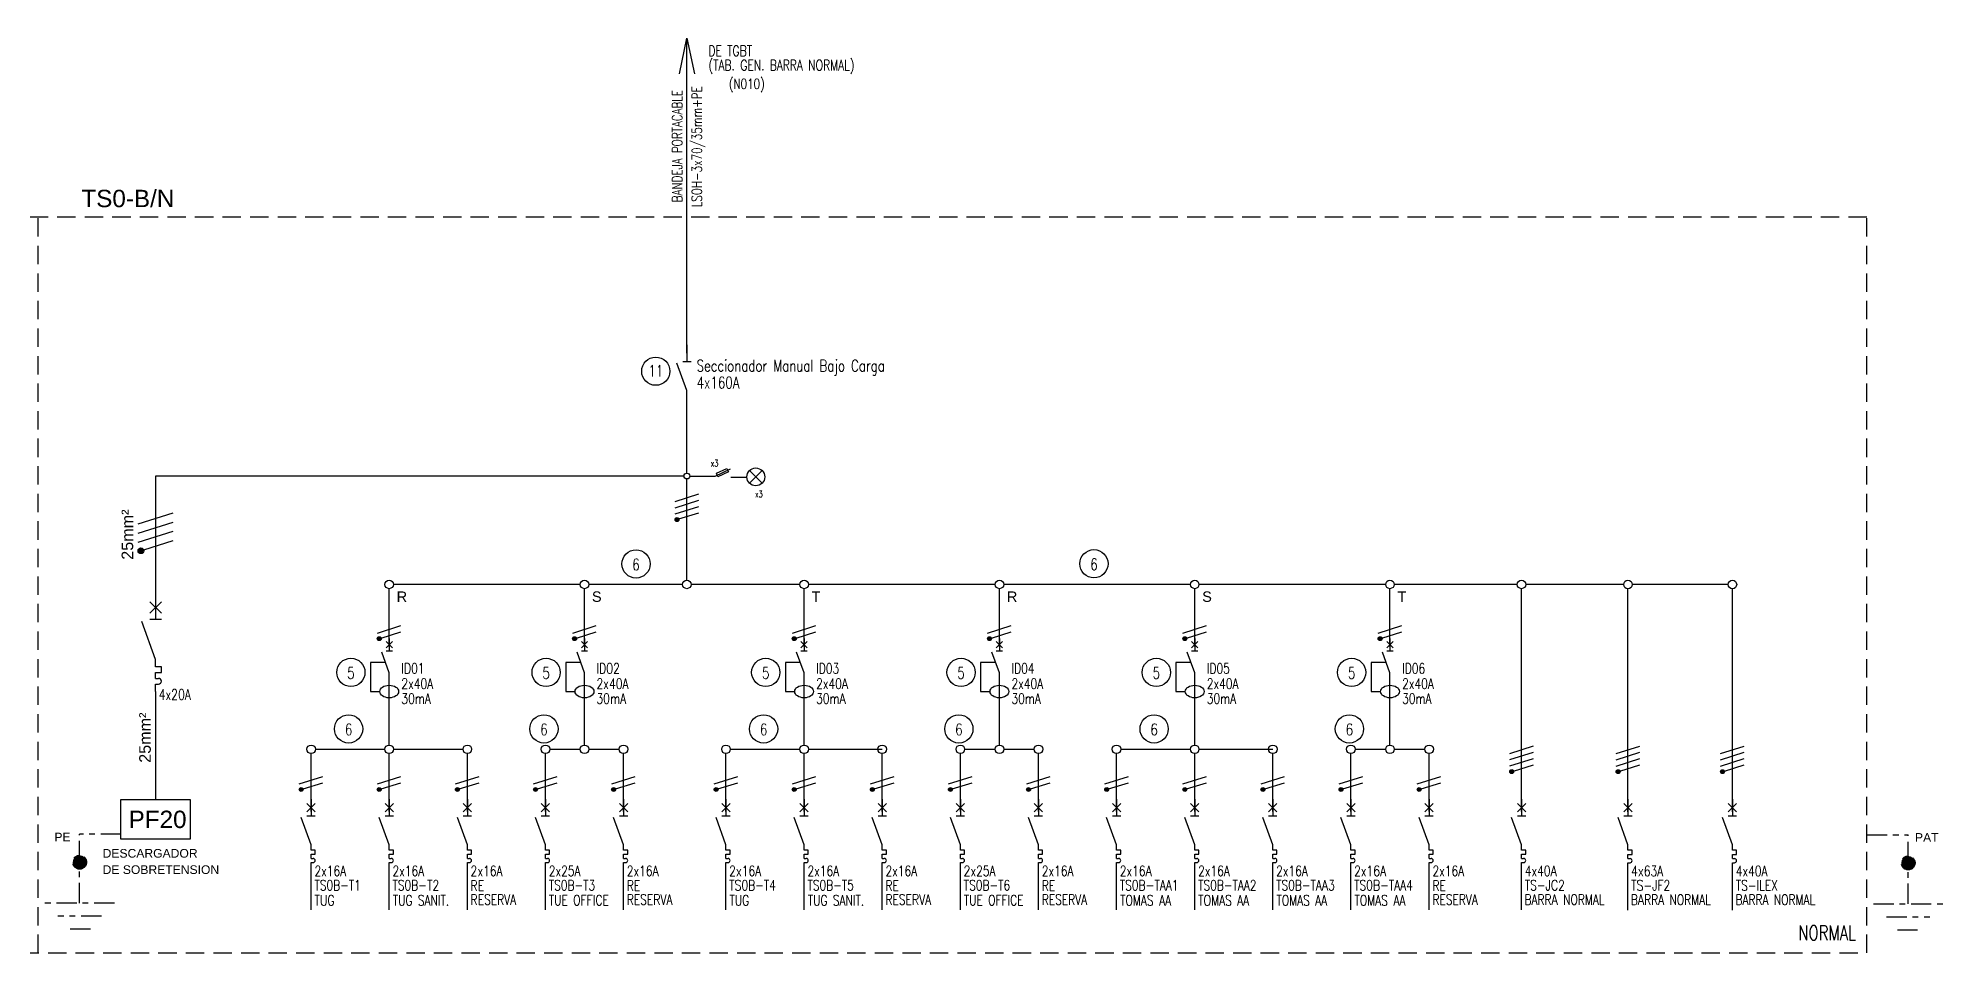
# Model space of a CAD drawing. Extents: x 3690.7 to 3768.7, y 1419.4 to 1435.2.
# Drawn here: x 3735.77 to 3768.69, y 1419.42 to 1435.23 of the extents above; entities that cross this region are included whole.
import ezdxf
from ezdxf.enums import TextEntityAlignment as Align

# ---------------------------------------------------------------- set-up
doc = ezdxf.new("R2010")
doc.units = 0
doc.linetypes.add('OCJ-ESQUEMAS UNIFILARES-CORREGIDOS IDO-REV.br$0$DASHED', pattern=[19.05, 12.7, -6.35])
doc.linetypes.add('OCJ-ESQUEMAS UNIFILARES-CORREGIDOS IDO-REV.br$0$EJE_5', pattern=[7.1, 5, -1, 0.1, -1])
for name, color, linetype in [('OCJ-ESQUEMAS UNIFILARES-CORREGIDOS IDO-REV.br$0$00-IE', 1, 'Continuous'), ('OCJ-ESQUEMAS UNIFILARES-CORREGIDOS IDO-REV.br$0$00-IE-CABLES', 10, 'Continuous'), ('OCJ-ESQUEMAS UNIFILARES-CORREGIDOS IDO-REV.br$0$01-ELE-APARATOS', 170, 'Continuous'), ('OCJ-ESQUEMAS UNIFILARES-CORREGIDOS IDO-REV.br$0$CABLES', 10, 'Continuous'), ('OCJ-ESQUEMAS UNIFILARES-CORREGIDOS IDO-REV.br$0$ELECTRIC', 4, 'Continuous'), ('OCJ-ESQUEMAS UNIFILARES-CORREGIDOS IDO-REV.br$0$PAT', 80, 'Continuous'), ('OCJ-ESQUEMAS UNIFILARES-CORREGIDOS IDO-REV.br$0$TEXTO', 7, 'Continuous'), ('OCJ-ESQUEMAS UNIFILARES-CORREGIDOS IDO-REV.br$0$Textos', 4, 'Continuous')]:
    doc.layers.add(name, color=color, linetype=linetype)
doc.styles.add('OCJ-ESQUEMAS UNIFILARES-CORREGIDOS IDO-REV.br$0$ARIAL', font='Arial.ttf', dxfattribs={"height": 0.2})
doc.styles.add('OCJ-ESQUEMAS UNIFILARES-CORREGIDOS IDO-REV.br$0$COTAS', font='SANSS___.TTF', dxfattribs={"width": 0.7})
doc.styles.add('OCJ-ESQUEMAS UNIFILARES-CORREGIDOS IDO-REV.br$0$Electricidad', font='ROMANS.SHX', dxfattribs={"width": 0.75, "height": 0.175})
doc.styles.add('OCJ-ESQUEMAS UNIFILARES-CORREGIDOS IDO-REV.br$0$Standard', font='Arial.ttf')

msp = doc.modelspace()

# ---------------------------------------------------------------- texts
at = {"layer": 'OCJ-ESQUEMAS UNIFILARES-CORREGIDOS IDO-REV.br$0$TEXTO', "style": 'OCJ-ESQUEMAS UNIFILARES-CORREGIDOS IDO-REV.br$0$Electricidad', "width": 0.75}
for s, height, p in [('DE TGBT', 0.18, (3747.355, 1434.922)), ('(TAB. GEN. BARRA NORMAL)', 0.18, (3747.355, 1434.674)), ('Seccionador Manual Bajo Carga', 0.2, (3747.15, 1429.469)), ('11', 0.2, (3746.316, 1429.38)), ('4x160A', 0.2, (3747.15, 1429.178)), ('x3', 0.1118, (3747.393, 1427.829)), ('x3', 0.1118, (3748.159, 1427.294)), ('6', 0.2, (3746.038, 1426.032)), ('6', 0.2, (3753.952, 1426.036)), ('ID01', 0.18, (3742.046, 1424.247)), ('ID02', 0.18, (3745.421, 1424.247)), ('ID03', 0.18, (3749.216, 1424.247)), ('ID04', 0.18, (3752.591, 1424.247)), ('ID05', 0.18, (3755.966, 1424.247)), ('ID06', 0.18, (3759.341, 1424.247)), ('5', 0.2, (3741.11, 1424.158)), ('2x40A', 0.18, (3742.046, 1423.982)), ('5', 0.2, (3744.485, 1424.158)), ('2x40A', 0.18, (3745.421, 1423.982)), ('5', 0.2, (3748.28, 1424.158)), ('2x40A', 0.18, (3749.216, 1423.982)), ('5', 0.2, (3751.655, 1424.158)), ('2x40A', 0.18, (3752.591, 1423.982)), ('5', 0.2, (3755.03, 1424.158)), ('2x40A', 0.18, (3755.966, 1423.982)), ('5', 0.2, (3758.405, 1424.158)), ('2x40A', 0.18, (3759.341, 1423.982)), ('4x20A', 0.18, (3737.857, 1423.795)), ('30mA', 0.18, (3742.046, 1423.725)), ('30mA', 0.18, (3745.421, 1423.725)), ('30mA', 0.18, (3749.216, 1423.725)), ('30mA', 0.18, (3752.591, 1423.725)), ('30mA', 0.18, (3755.966, 1423.725)), ('30mA', 0.18, (3759.341, 1423.725)), ('6', 0.2, (3741.071, 1423.181)), ('6', 0.2, (3744.446, 1423.181)), ('6', 0.2, (3748.242, 1423.181)), ('6', 0.2, (3751.617, 1423.181)), ('6', 0.2, (3754.992, 1423.181)), ('6', 0.2, (3758.367, 1423.181)), ('2x16A', 0.18, (3740.544, 1420.746)), ('2x16A', 0.18, (3741.894, 1420.746)), ('2x16A', 0.18, (3743.244, 1420.746)), ('2x25A', 0.18, (3744.594, 1420.746)), ('2x16A', 0.18, (3745.944, 1420.746)), ('2x16A', 0.18, (3747.714, 1420.746)), ('2x16A', 0.18, (3749.064, 1420.746)), ('2x16A', 0.18, (3750.414, 1420.746)), ('2x25A', 0.18, (3751.764, 1420.746)), ('2x16A', 0.18, (3753.114, 1420.746)), ('2x16A', 0.18, (3754.464, 1420.746)), ('2x16A', 0.18, (3755.814, 1420.746)), ('2x16A', 0.18, (3757.164, 1420.746)), ('2x16A', 0.18, (3758.514, 1420.746)), ('2x16A', 0.18, (3759.864, 1420.746)), ('4x40A', 0.18, (3761.463, 1420.746)), ('4x63A', 0.18, (3763.302, 1420.744)), ('4x40A', 0.18, (3765.106, 1420.744)), ('TS0B-T1', 0.18, (3740.544, 1420.498)), ('TS0B-T2', 0.18, (3741.894, 1420.498)), ('RE', 0.18, (3743.244, 1420.492)), ('RESERVA', 0.18, (3743.244, 1420.25)), ('TS0B-T3', 0.18, (3744.594, 1420.498)), ('RE', 0.18, (3745.944, 1420.492)), ('RESERVA', 0.18, (3745.944, 1420.25)), ('TS0B-T4', 0.18, (3747.714, 1420.498)), ('TS0B-T5', 0.18, (3749.064, 1420.498)), ('RE', 0.18, (3750.414, 1420.492)), ('RESERVA', 0.18, (3750.414, 1420.25)), ('TS0B-T6', 0.18, (3751.764, 1420.498)), ('RE', 0.18, (3753.114, 1420.492)), ('RESERVA', 0.18, (3753.114, 1420.25)), ('TS0B-TAA1', 0.18, (3754.464, 1420.498)), ('TS0B-TAA2', 0.18, (3755.814, 1420.498)), ('TS0B-TAA3', 0.18, (3757.164, 1420.498)), ('TS0B-TAA4', 0.18, (3758.514, 1420.498)), ('RE', 0.18, (3759.864, 1420.492)), ('RESERVA', 0.18, (3759.864, 1420.25)), ('TS-JC2', 0.18, (3761.463, 1420.498)), ('BARRA NORMAL', 0.18, (3761.457, 1420.25)), ('TS-JF2', 0.18, (3763.302, 1420.496)), ('BARRA NORMAL', 0.18, (3763.296, 1420.248)), ('TS-ILEX', 0.18, (3765.106, 1420.496)), ('BARRA NORMAL', 0.18, (3765.1, 1420.248)), ('TUG', 0.18, (3740.548, 1420.238)), ('TUG SANIT.', 0.18, (3741.898, 1420.238)), ('TUE OFFICE', 0.18, (3744.595, 1420.239)), ('TUG', 0.18, (3747.719, 1420.238)), ('TUG SANIT.', 0.18, (3749.069, 1420.238)), ('TUE OFFICE', 0.18, (3751.765, 1420.239)), ('TOMAS AA', 0.18, (3754.469, 1420.238)), ('TOMAS AA', 0.18, (3755.819, 1420.238)), ('TOMAS AA', 0.18, (3757.169, 1420.238)), ('TOMAS AA', 0.18, (3758.519, 1420.238))]:
    msp.add_text(s, height=height, dxfattribs=at).set_placement(p)
for s, p in [('BANDEJA PORTACABLE', (3746.902, 1433.364)), ('LSOH-3x70/35mm+PE', (3747.241, 1433.354))]:
    msp.add_text(s, height=0.175, rotation=90, dxfattribs=at).set_placement(p, align=Align.CENTER)
msp.add_text('(N010)', height=0.175, dxfattribs=at).set_placement((3748.016, 1434.354), align=Align.CENTER)
at = {"layer": 'OCJ-ESQUEMAS UNIFILARES-CORREGIDOS IDO-REV.br$0$TEXTO'}
for s, height, style, p in [('TS0-B/N', 0.3, 'OCJ-ESQUEMAS UNIFILARES-CORREGIDOS IDO-REV.br$0$ARIAL', (3736.517, 1432.31)), ('R', 0.18, 'OCJ-ESQUEMAS UNIFILARES-CORREGIDOS IDO-REV.br$0$Standard', (3741.965, 1425.487)), ('S', 0.18, 'OCJ-ESQUEMAS UNIFILARES-CORREGIDOS IDO-REV.br$0$Standard', (3745.34, 1425.487)), ('T', 0.18, 'OCJ-ESQUEMAS UNIFILARES-CORREGIDOS IDO-REV.br$0$Standard', (3749.136, 1425.487)), ('R', 0.18, 'OCJ-ESQUEMAS UNIFILARES-CORREGIDOS IDO-REV.br$0$Standard', (3752.511, 1425.487)), ('S', 0.18, 'OCJ-ESQUEMAS UNIFILARES-CORREGIDOS IDO-REV.br$0$Standard', (3755.886, 1425.487)), ('T', 0.18, 'OCJ-ESQUEMAS UNIFILARES-CORREGIDOS IDO-REV.br$0$Standard', (3759.261, 1425.487)), ('PE', 0.15, 'OCJ-ESQUEMAS UNIFILARES-CORREGIDOS IDO-REV.br$0$ARIAL', (3736.051, 1421.346)), ('PAT', 0.15, 'OCJ-ESQUEMAS UNIFILARES-CORREGIDOS IDO-REV.br$0$ARIAL', (3768.205, 1421.339)), ('DESCARGADOR ', 0.15, 'OCJ-ESQUEMAS UNIFILARES-CORREGIDOS IDO-REV.br$0$ARIAL', (3736.884, 1421.065)), ('DE SOBRETENSION', 0.15, 'OCJ-ESQUEMAS UNIFILARES-CORREGIDOS IDO-REV.br$0$ARIAL', (3736.884, 1420.783))]:
    msp.add_text(s, height=height, dxfattribs=dict(at, style=style)).set_placement(p)
at = {"layer": 'OCJ-ESQUEMAS UNIFILARES-CORREGIDOS IDO-REV.br$0$TEXTO', "style": 'OCJ-ESQUEMAS UNIFILARES-CORREGIDOS IDO-REV.br$0$ARIAL'}
for p in [(3737.412, 1426.649), (3737.716, 1423.139)]:
    msp.add_text('25mm²', height=0.2, rotation=90, dxfattribs=at).set_placement(p, align=Align.CENTER)
at = {"layer": 'OCJ-ESQUEMAS UNIFILARES-CORREGIDOS IDO-REV.br$0$TEXTO', "style": 'OCJ-ESQUEMAS UNIFILARES-CORREGIDOS IDO-REV.br$0$Electricidad', "width": 0.75}
msp.add_text('NORMAL', height=0.25, dxfattribs=at).set_placement((3767.183, 1419.64), align=Align.RIGHT)
at = {"layer": 'OCJ-ESQUEMAS UNIFILARES-CORREGIDOS IDO-REV.br$0$Textos', "style": 'OCJ-ESQUEMAS UNIFILARES-CORREGIDOS IDO-REV.br$0$COTAS'}
msp.add_text('PF20', height=0.3, dxfattribs=at).set_placement((3737.333, 1421.577))

# ---------------------------------------------------------------- blocks, each defined once
blk = doc.blocks.new('OCJ-ESQUEMAS UNIFILARES-CORREGIDOS IDO-REV.br$0$A$C7AFF483F')
for points in [[(0, 0.88), (0, 0.592)], [(0, 0.09), (-0.172, 0.564)], [(-0.072, 0.592), (0.072, 0.592)], [(0, 0), (0, 0.09)]]:
    blk.add_lwpolyline(points)
blk = doc.blocks.new('OCJ-ESQUEMAS UNIFILARES-CORREGIDOS IDO-REV.br$0$Unif-Interruptor-Term')
for p, q in [((0, -1.013), (0.045, -1.013)), ((0, -1.103), (0.045, -1.103))]:
    blk.add_line(p, q)
for points in [[(-0.09, 0.177), (0.09, -0.003)], [(-0.09, -0.003), (0.09, 0.177)], [(0, 0.267), (0, -0.093)], [(0, -0.72), (-0.215, -0.128)], [(-0.09, -0.093), (0.09, -0.093)], [(0, -0.833), (0, -0.72)], [(0, -0.923), (0.09, -0.923), (0.09, -0.833), (0, -0.833)], [(0, -1.013), (0, -0.923)], [(0, -1.215), (0, -1.103)]]:
    blk.add_lwpolyline(points)
blk.add_arc((0.045, -1.058), 0.045, 270, 90)
blk = doc.blocks.new('OCJ-ESQUEMAS UNIFILARES-CORREGIDOS IDO-REV.br$0$Unif-Interruptor-Dif')
for points in [[(-0.068, 0.11), (0.068, -0.025)], [(-0.068, -0.025), (0.068, 0.11)], [(0, 0.177), (0, -0.093)], [(-0.081, -0.343), (-0.405, -0.343), (-0.405, -0.97), (-0.202, -0.97)], [(0, -0.565), (-0.162, -0.121)], [(-0.068, -0.093), (0.068, -0.093)], [(0, -1.308), (0, -0.565)]]:
    blk.add_lwpolyline(points)
blk.add_ellipse((0, -0.97), major_axis=(0.203, 0), ratio=0.670814)
blk = doc.blocks.new('OCJ-ESQUEMAS UNIFILARES-CORREGIDOS IDO-REV.br$0$ITM')
at = {"layer": 'OCJ-ESQUEMAS UNIFILARES-CORREGIDOS IDO-REV.br$0$01-ELE-APARATOS'}
for p, q in [((0, 0.225), (0.05, 0.225)), ((0, 0.125), (0.05, 0.125))]:
    blk.add_line(p, q, dxfattribs=at)
for points in [[(0, 1.65), (0, 1.25)], [(-0.1, 1.55), (0.1, 1.35)], [(-0.1, 1.35), (0.1, 1.55)], [(0, 0.55), (-0.239, 1.208)], [(-0.1, 1.25), (0.1, 1.25)], [(0, 0.425), (0, 0.55)], [(0, 0.325), (0.1, 0.325), (0.1, 0.425), (0, 0.425)], [(0, 0.225), (0, 0.325)], [(0, 0), (0, 0.125)]]:
    blk.add_lwpolyline(points, dxfattribs=at)
blk.add_arc((0.05, 0.175), 0.05, 270, 90, dxfattribs=at)

# ---------------------------------------------------------------- hatches: boundary and pattern name
at = {"layer": 'OCJ-ESQUEMAS UNIFILARES-CORREGIDOS IDO-REV.br$0$00-IE-CABLES'}
for points in [[(3746.784, 1426.89, 1), (3746.838, 1426.929, 1)], [(3741.638, 1424.831, 1), (3741.693, 1424.87, 1)], [(3745.013, 1424.831, 1), (3745.068, 1424.87, 1)], [(3748.809, 1424.831, 1), (3748.863, 1424.87, 1)], [(3752.184, 1424.831, 1), (3752.238, 1424.87, 1)], [(3755.559, 1424.831, 1), (3755.613, 1424.87, 1)], [(3758.934, 1424.831, 1), (3758.988, 1424.87, 1)], [(3761.208, 1422.533, 1), (3761.262, 1422.573, 1)], [(3763.046, 1422.531, 1), (3763.101, 1422.571, 1)], [(3764.85, 1422.531, 1), (3764.905, 1422.571, 1)], [(3740.288, 1422.223, 1), (3740.343, 1422.263, 1)], [(3741.638, 1422.223, 1), (3741.693, 1422.263, 1)], [(3742.988, 1422.223, 1), (3743.043, 1422.263, 1)], [(3744.338, 1422.223, 1), (3744.393, 1422.263, 1)], [(3745.688, 1422.223, 1), (3745.743, 1422.263, 1)], [(3747.459, 1422.223, 1), (3747.513, 1422.263, 1)], [(3748.809, 1422.223, 1), (3748.863, 1422.263, 1)], [(3750.159, 1422.223, 1), (3750.213, 1422.263, 1)], [(3751.509, 1422.223, 1), (3751.563, 1422.263, 1)], [(3752.859, 1422.223, 1), (3752.913, 1422.263, 1)], [(3754.209, 1422.223, 1), (3754.263, 1422.263, 1)], [(3755.559, 1422.223, 1), (3755.613, 1422.263, 1)], [(3756.909, 1422.223, 1), (3756.963, 1422.263, 1)], [(3758.259, 1422.223, 1), (3758.313, 1422.263, 1)], [(3759.609, 1422.223, 1), (3759.663, 1422.263, 1)]]:
    msp.add_hatch(color=256, dxfattribs=at).paths.add_polyline_path(points)
at = {"layer": 'OCJ-ESQUEMAS UNIFILARES-CORREGIDOS IDO-REV.br$0$CABLES'}
msp.add_hatch(color=256, dxfattribs=at).paths.add_polyline_path([(3737.587, 1426.401, 1), (3737.506, 1426.342, 1)])
at = {"layer": 'OCJ-ESQUEMAS UNIFILARES-CORREGIDOS IDO-REV.br$0$PAT', "linetype": 'OCJ-ESQUEMAS UNIFILARES-CORREGIDOS IDO-REV.br$0$EJE_5', "ltscale": 0.07}
h = msp.add_hatch(color=256, dxfattribs=at)
h.paths.add_polyline_path([(3736.367, 1420.986), (3736.607, 1420.986, 1)])
h.paths.add_polyline_path([(3736.607, 1420.986), (3736.487, 1420.986), (3736.487, 1420.866, 0.414214)])
h.paths.add_polyline_path([(3736.487, 1420.986), (3736.367, 1420.986, 0.414214), (3736.487, 1420.866)])
h = msp.add_hatch(color=256, dxfattribs=at)
h.paths.add_polyline_path([(3768.207, 1420.974), (3767.967, 1420.974, -1)])
h.paths.add_polyline_path([(3767.967, 1420.974), (3768.087, 1420.974), (3768.087, 1420.854, -0.414214)])
h.paths.add_polyline_path([(3768.087, 1420.974), (3768.207, 1420.974, -0.414214), (3768.087, 1420.854)])

# ---------------------------------------------------------------- linework, layer by layer
at = {"layer": 'OCJ-ESQUEMAS UNIFILARES-CORREGIDOS IDO-REV.br$0$00-IE'}
for p, q in [((3737.8, 1427.662), (3737.8, 1425.589)), ((3746.932, 1427.662), (3737.8, 1427.662)), ((3737.8, 1423.939), (3737.8, 1422.068))]:
    msp.add_line(p, q, dxfattribs=at)
for points in [[(3747.031, 1427.662), (3747.467, 1427.662), (3747.736, 1427.787)], [(3747.739, 1427.641), (3748.017, 1427.641)]]:
    msp.add_lwpolyline(points, dxfattribs=at)
msp.add_lwpolyline([(3747.491, 1427.709), (3747.672, 1427.792), (3747.699, 1427.734), (3747.518, 1427.651)], close=True, dxfattribs=at)
at = {"layer": 'OCJ-ESQUEMAS UNIFILARES-CORREGIDOS IDO-REV.br$0$00-IE-CABLES'}
for p, q in [((3746.982, 1429.785), (3746.982, 1435.233)), ((3746.982, 1427.712), (3746.982, 1429.122)), ((3746.982, 1425.863), (3746.982, 1427.612)), ((3746.982, 1427.471), (3746.982, 1427.612)), ((3741.837, 1424.713), (3741.837, 1425.715)), ((3745.138, 1425.789), (3741.911, 1425.789)), ((3745.212, 1424.713), (3745.212, 1425.715)), ((3746.908, 1425.789), (3745.286, 1425.789)), ((3748.933, 1425.789), (3747.056, 1425.789)), ((3749.007, 1424.713), (3749.007, 1425.715)), ((3752.308, 1425.789), (3749.081, 1425.789)), ((3752.382, 1424.713), (3752.382, 1425.715)), ((3755.683, 1425.789), (3752.456, 1425.789)), ((3755.757, 1424.713), (3755.757, 1425.715)), ((3759.058, 1425.789), (3755.831, 1425.789)), ((3757.033, 1425.789), (3755.831, 1425.789)), ((3759.132, 1424.713), (3759.132, 1425.715)), ((3761.332, 1425.789), (3759.206, 1425.789)), ((3761.406, 1421.862), (3761.406, 1425.715)), ((3763.171, 1425.789), (3761.48, 1425.789)), ((3763.245, 1421.86), (3763.245, 1425.713)), ((3764.975, 1425.789), (3763.319, 1425.789)), ((3765.049, 1421.86), (3765.049, 1425.713)), ((3741.837, 1423.012), (3741.837, 1423.814)), ((3745.212, 1423.012), (3745.212, 1423.814)), ((3749.007, 1423.012), (3749.007, 1423.814)), ((3752.382, 1423.012), (3752.382, 1423.814)), ((3755.757, 1423.012), (3755.757, 1423.814)), ((3759.132, 1423.012), (3759.132, 1423.814)), ((3740.487, 1421.862), (3740.487, 1422.864)), ((3740.561, 1422.938), (3741.763, 1422.938)), ((3741.837, 1421.862), (3741.837, 1422.864)), ((3741.911, 1422.938), (3743.113, 1422.938)), ((3743.187, 1421.862), (3743.187, 1422.864)), ((3744.537, 1421.862), (3744.537, 1422.864)), ((3744.611, 1422.938), (3745.138, 1422.938)), ((3745.286, 1422.938), (3745.813, 1422.938)), ((3745.887, 1421.862), (3745.887, 1422.864)), ((3747.657, 1421.862), (3747.657, 1422.864)), ((3747.731, 1422.938), (3748.933, 1422.938)), ((3749.007, 1421.862), (3749.007, 1422.864)), ((3749.081, 1422.938), (3750.357, 1422.938)), ((3750.357, 1421.862), (3750.357, 1422.864)), ((3751.707, 1421.862), (3751.707, 1422.864)), ((3751.781, 1422.938), (3752.308, 1422.938)), ((3752.456, 1422.938), (3752.983, 1422.938)), ((3753.057, 1421.862), (3753.057, 1422.864)), ((3754.407, 1421.862), (3754.407, 1422.864)), ((3754.481, 1422.938), (3755.683, 1422.938)), ((3755.757, 1421.862), (3755.757, 1422.864)), ((3755.831, 1422.938), (3757.107, 1422.938)), ((3757.107, 1421.862), (3757.107, 1422.864)), ((3758.457, 1421.862), (3758.457, 1422.864)), ((3758.531, 1422.938), (3759.058, 1422.938)), ((3759.206, 1422.938), (3759.733, 1422.938)), ((3759.807, 1421.862), (3759.807, 1422.864)), ((3740.487, 1420.162), (3740.487, 1420.964)), ((3741.837, 1420.162), (3741.837, 1420.964)), ((3743.187, 1420.162), (3743.187, 1420.964)), ((3744.537, 1420.162), (3744.537, 1420.964)), ((3745.887, 1420.162), (3745.887, 1420.964)), ((3747.657, 1420.162), (3747.657, 1420.964)), ((3749.007, 1420.162), (3749.007, 1420.964)), ((3750.357, 1420.162), (3750.357, 1420.964)), ((3751.707, 1420.162), (3751.707, 1420.964)), ((3753.057, 1420.162), (3753.057, 1420.964)), ((3754.407, 1420.162), (3754.407, 1420.964)), ((3755.757, 1420.162), (3755.757, 1420.964)), ((3757.107, 1420.162), (3757.107, 1420.964)), ((3758.457, 1420.162), (3758.457, 1420.964)), ((3759.807, 1420.162), (3759.807, 1420.964)), ((3761.406, 1420.162), (3761.406, 1420.964)), ((3763.245, 1420.16), (3763.245, 1420.962)), ((3765.049, 1420.16), (3765.049, 1420.962))]:
    msp.add_line(p, q, dxfattribs=at)
for points in [[(3746.851, 1434.615), (3746.982, 1435.233), (3747.113, 1434.615)], [(3746.779, 1427.223), (3747.186, 1427.352)], [(3746.779, 1427.115), (3747.186, 1427.244)], [(3746.779, 1427.007), (3747.186, 1427.136)], [(3746.843, 1426.92), (3747.186, 1427.028)], [(3741.633, 1424.948), (3742.04, 1425.077)], [(3745.008, 1424.948), (3745.415, 1425.077)], [(3748.804, 1424.948), (3749.211, 1425.077)], [(3752.179, 1424.948), (3752.586, 1425.077)], [(3755.554, 1424.948), (3755.961, 1425.077)], [(3758.929, 1424.948), (3759.336, 1425.077)], [(3741.697, 1424.861), (3742.04, 1424.969)], [(3745.072, 1424.861), (3745.415, 1424.969)], [(3748.868, 1424.861), (3749.211, 1424.969)], [(3752.243, 1424.861), (3752.586, 1424.969)], [(3755.618, 1424.861), (3755.961, 1424.969)], [(3758.993, 1424.861), (3759.336, 1424.969)], [(3761.203, 1422.867), (3761.61, 1422.996)], [(3761.203, 1422.759), (3761.61, 1422.888)], [(3761.203, 1422.651), (3761.61, 1422.78)], [(3763.041, 1422.865), (3763.448, 1422.994)], [(3763.041, 1422.757), (3763.448, 1422.886)], [(3763.041, 1422.649), (3763.448, 1422.778)], [(3764.845, 1422.865), (3765.252, 1422.994)], [(3764.845, 1422.757), (3765.252, 1422.886)], [(3764.845, 1422.649), (3765.252, 1422.778)], [(3740.283, 1422.341), (3740.69, 1422.469)], [(3741.633, 1422.341), (3742.04, 1422.469)], [(3742.983, 1422.341), (3743.39, 1422.469)], [(3744.333, 1422.341), (3744.74, 1422.469)], [(3745.683, 1422.341), (3746.09, 1422.469)], [(3747.454, 1422.341), (3747.861, 1422.469)], [(3748.804, 1422.341), (3749.211, 1422.469)], [(3750.154, 1422.341), (3750.561, 1422.469)], [(3751.504, 1422.341), (3751.911, 1422.469)], [(3752.854, 1422.341), (3753.261, 1422.469)], [(3754.204, 1422.341), (3754.611, 1422.469)], [(3755.554, 1422.341), (3755.961, 1422.469)], [(3756.904, 1422.341), (3757.311, 1422.469)], [(3758.254, 1422.341), (3758.661, 1422.469)], [(3759.604, 1422.341), (3760.011, 1422.469)], [(3761.267, 1422.563), (3761.61, 1422.672)], [(3763.106, 1422.561), (3763.448, 1422.67)], [(3764.91, 1422.561), (3765.252, 1422.67)], [(3740.347, 1422.253), (3740.69, 1422.361)], [(3741.697, 1422.253), (3742.04, 1422.361)], [(3743.047, 1422.253), (3743.39, 1422.361)], [(3744.397, 1422.253), (3744.74, 1422.361)], [(3745.747, 1422.253), (3746.09, 1422.361)], [(3747.518, 1422.253), (3747.861, 1422.361)], [(3748.868, 1422.253), (3749.211, 1422.361)], [(3750.218, 1422.253), (3750.561, 1422.361)], [(3751.568, 1422.253), (3751.911, 1422.361)], [(3752.918, 1422.253), (3753.261, 1422.361)], [(3754.268, 1422.253), (3754.611, 1422.361)], [(3755.618, 1422.253), (3755.961, 1422.361)], [(3756.968, 1422.253), (3757.311, 1422.361)], [(3758.318, 1422.253), (3758.661, 1422.361)], [(3759.668, 1422.253), (3760.011, 1422.361)]]:
    msp.add_lwpolyline(points, dxfattribs=at)
at = {"layer": 'OCJ-ESQUEMAS UNIFILARES-CORREGIDOS IDO-REV.br$0$00-IE-CABLES', "color": 3}
msp.add_lwpolyline([(3737.201, 1422.068), (3738.398, 1422.068), (3738.398, 1421.386), (3737.201, 1421.386)], close=True, dxfattribs=at)
at = {"layer": 'OCJ-ESQUEMAS UNIFILARES-CORREGIDOS IDO-REV.br$0$00-IE-CABLES'}
for centre, radius in [((3746.811, 1426.909), 0.0338), ((3741.837, 1425.789), 0.0741), ((3745.212, 1425.789), 0.0741), ((3746.982, 1425.789), 0.0741), ((3749.007, 1425.789), 0.0741), ((3752.382, 1425.789), 0.0741), ((3755.757, 1425.789), 0.0741), ((3759.132, 1425.789), 0.0741), ((3759.132, 1425.789), 0.0741), ((3761.406, 1425.789), 0.0741), ((3763.245, 1425.787), 0.0741), ((3765.049, 1425.787), 0.0741), ((3741.665, 1424.85), 0.0338), ((3745.04, 1424.85), 0.0338), ((3748.836, 1424.85), 0.0338), ((3752.211, 1424.85), 0.0338), ((3755.586, 1424.85), 0.0338), ((3758.961, 1424.85), 0.0338), ((3740.487, 1422.938), 0.0741), ((3741.837, 1422.938), 0.0741), ((3743.187, 1422.938), 0.0741), ((3744.537, 1422.938), 0.0741), ((3745.212, 1422.938), 0.0741), ((3745.887, 1422.938), 0.0741), ((3747.657, 1422.938), 0.0741), ((3749.007, 1422.938), 0.0741), ((3750.357, 1422.938), 0.0741), ((3751.707, 1422.938), 0.0741), ((3752.382, 1422.938), 0.0741), ((3753.057, 1422.938), 0.0741), ((3754.407, 1422.938), 0.0741), ((3755.757, 1422.938), 0.0741), ((3757.107, 1422.938), 0.0741), ((3758.457, 1422.938), 0.0741), ((3759.132, 1422.938), 0.0741), ((3759.807, 1422.938), 0.0741), ((3761.235, 1422.553), 0.0338), ((3763.074, 1422.551), 0.0338), ((3764.878, 1422.551), 0.0338), ((3740.315, 1422.243), 0.0338), ((3741.665, 1422.243), 0.0338), ((3743.015, 1422.243), 0.0338), ((3744.365, 1422.243), 0.0338), ((3745.715, 1422.243), 0.0338), ((3747.486, 1422.243), 0.0338), ((3748.836, 1422.243), 0.0338), ((3750.186, 1422.243), 0.0338), ((3751.536, 1422.243), 0.0338), ((3752.886, 1422.243), 0.0338), ((3754.236, 1422.243), 0.0338), ((3755.586, 1422.243), 0.0338), ((3756.936, 1422.243), 0.0338), ((3758.286, 1422.243), 0.0338), ((3759.636, 1422.243), 0.0338)]:
    msp.add_circle(centre, radius, dxfattribs=at)
at = {"layer": 'OCJ-ESQUEMAS UNIFILARES-CORREGIDOS IDO-REV.br$0$01-ELE-APARATOS'}
for p, q in [((3748.281, 1427.538), (3748.063, 1427.756)), ((3748.063, 1427.538), (3748.281, 1427.756))]:
    msp.add_line(p, q, dxfattribs=at)
msp.add_circle((3748.172, 1427.647), 0.154, dxfattribs=at)
at = {"layer": 'OCJ-ESQUEMAS UNIFILARES-CORREGIDOS IDO-REV.br$0$CABLES'}
for points in [[(3737.498, 1426.836), (3738.101, 1427.027)], [(3737.498, 1426.676), (3738.101, 1426.867)], [(3737.498, 1426.516), (3738.101, 1426.707)], [(3737.594, 1426.386), (3738.101, 1426.547)]]:
    msp.add_lwpolyline(points, dxfattribs=at)
for centre in [(3746.982, 1427.662), (3737.546, 1426.371)]:
    msp.add_circle(centre, 0.05, dxfattribs=at)
at = {"layer": 'OCJ-ESQUEMAS UNIFILARES-CORREGIDOS IDO-REV.br$0$ELECTRIC', "linetype": 'OCJ-ESQUEMAS UNIFILARES-CORREGIDOS IDO-REV.br$0$DASHED', "ltscale": 0.025}
msp.add_line((3735.769, 1419.418), (3735.769, 1432.138), dxfattribs=at)
msp.add_lwpolyline([(3690.698, 1419.418), (3767.373, 1419.418), (3767.373, 1432.138), (3690.698, 1432.138)], close=True, dxfattribs=at)
at = {"layer": 'OCJ-ESQUEMAS UNIFILARES-CORREGIDOS IDO-REV.br$0$PAT', "linetype": 'OCJ-ESQUEMAS UNIFILARES-CORREGIDOS IDO-REV.br$0$EJE_5', "ltscale": 0.07}
for p, q in [((3737.201, 1421.473), (3736.487, 1421.473)), ((3736.487, 1421.003), (3736.487, 1421.473)), ((3767.373, 1421.461), (3768.087, 1421.461)), ((3768.087, 1420.991), (3768.087, 1421.461)), ((3736.487, 1420.278), (3736.487, 1420.986)), ((3768.087, 1420.266), (3768.087, 1420.974)), ((3737.087, 1420.278), (3735.887, 1420.278)), ((3767.487, 1420.266), (3768.687, 1420.266)), ((3736.862, 1420.053), (3736.112, 1420.053)), ((3736.675, 1419.828), (3736.3, 1419.828)), ((3767.712, 1420.041), (3768.462, 1420.041)), ((3767.9, 1419.816), (3768.275, 1419.816))]:
    msp.add_line(p, q, dxfattribs=at)
for centre in [(3736.487, 1420.986), (3736.487, 1420.986), (3768.087, 1420.974), (3768.087, 1420.974)]:
    msp.add_circle(centre, 0.12, dxfattribs=at)
at = {"layer": 'OCJ-ESQUEMAS UNIFILARES-CORREGIDOS IDO-REV.br$0$TEXTO'}
for centre in [(3746.444, 1429.474), (3746.102, 1426.142), (3754.016, 1426.146), (3741.174, 1424.268), (3744.549, 1424.268), (3748.344, 1424.268), (3751.719, 1424.268), (3755.094, 1424.268), (3758.469, 1424.268), (3741.135, 1423.291), (3744.51, 1423.291), (3748.306, 1423.291), (3751.681, 1423.291), (3755.056, 1423.291), (3758.431, 1423.291)]:
    msp.add_circle(centre, 0.244, dxfattribs=at)

# ---------------------------------------------------------------- block references
at = {"layer": 'OCJ-ESQUEMAS UNIFILARES-CORREGIDOS IDO-REV.br$0$01-ELE-APARATOS'}
for name, p in [('OCJ-ESQUEMAS UNIFILARES-CORREGIDOS IDO-REV.br$0$A$C7AFF483F', (3746.982, 1429.049)), ('OCJ-ESQUEMAS UNIFILARES-CORREGIDOS IDO-REV.br$0$ITM', (3737.8, 1423.939))]:
    msp.add_blockref(name, p, dxfattribs=at)
at = {"layer": 'OCJ-ESQUEMAS UNIFILARES-CORREGIDOS IDO-REV.br$0$01-ELE-APARATOS', "xscale": 0.7999999999999546, "yscale": 0.7999999999999546, "zscale": 0.7999999999999546}
for name, p in [('OCJ-ESQUEMAS UNIFILARES-CORREGIDOS IDO-REV.br$0$Unif-Interruptor-Dif', (3741.837, 1424.713)), ('OCJ-ESQUEMAS UNIFILARES-CORREGIDOS IDO-REV.br$0$Unif-Interruptor-Dif', (3745.212, 1424.713)), ('OCJ-ESQUEMAS UNIFILARES-CORREGIDOS IDO-REV.br$0$Unif-Interruptor-Dif', (3749.007, 1424.713)), ('OCJ-ESQUEMAS UNIFILARES-CORREGIDOS IDO-REV.br$0$Unif-Interruptor-Dif', (3752.382, 1424.713)), ('OCJ-ESQUEMAS UNIFILARES-CORREGIDOS IDO-REV.br$0$Unif-Interruptor-Dif', (3755.757, 1424.713)), ('OCJ-ESQUEMAS UNIFILARES-CORREGIDOS IDO-REV.br$0$Unif-Interruptor-Dif', (3759.132, 1424.713)), ('OCJ-ESQUEMAS UNIFILARES-CORREGIDOS IDO-REV.br$0$Unif-Interruptor-Term', (3740.487, 1421.862)), ('OCJ-ESQUEMAS UNIFILARES-CORREGIDOS IDO-REV.br$0$Unif-Interruptor-Term', (3741.837, 1421.862)), ('OCJ-ESQUEMAS UNIFILARES-CORREGIDOS IDO-REV.br$0$Unif-Interruptor-Term', (3743.187, 1421.862)), ('OCJ-ESQUEMAS UNIFILARES-CORREGIDOS IDO-REV.br$0$Unif-Interruptor-Term', (3744.537, 1421.862)), ('OCJ-ESQUEMAS UNIFILARES-CORREGIDOS IDO-REV.br$0$Unif-Interruptor-Term', (3745.887, 1421.862)), ('OCJ-ESQUEMAS UNIFILARES-CORREGIDOS IDO-REV.br$0$Unif-Interruptor-Term', (3747.657, 1421.862)), ('OCJ-ESQUEMAS UNIFILARES-CORREGIDOS IDO-REV.br$0$Unif-Interruptor-Term', (3749.007, 1421.862)), ('OCJ-ESQUEMAS UNIFILARES-CORREGIDOS IDO-REV.br$0$Unif-Interruptor-Term', (3750.357, 1421.862)), ('OCJ-ESQUEMAS UNIFILARES-CORREGIDOS IDO-REV.br$0$Unif-Interruptor-Term', (3751.707, 1421.862)), ('OCJ-ESQUEMAS UNIFILARES-CORREGIDOS IDO-REV.br$0$Unif-Interruptor-Term', (3753.057, 1421.862)), ('OCJ-ESQUEMAS UNIFILARES-CORREGIDOS IDO-REV.br$0$Unif-Interruptor-Term', (3754.407, 1421.862)), ('OCJ-ESQUEMAS UNIFILARES-CORREGIDOS IDO-REV.br$0$Unif-Interruptor-Term', (3755.757, 1421.862)), ('OCJ-ESQUEMAS UNIFILARES-CORREGIDOS IDO-REV.br$0$Unif-Interruptor-Term', (3757.107, 1421.862)), ('OCJ-ESQUEMAS UNIFILARES-CORREGIDOS IDO-REV.br$0$Unif-Interruptor-Term', (3758.457, 1421.862)), ('OCJ-ESQUEMAS UNIFILARES-CORREGIDOS IDO-REV.br$0$Unif-Interruptor-Term', (3759.807, 1421.862)), ('OCJ-ESQUEMAS UNIFILARES-CORREGIDOS IDO-REV.br$0$Unif-Interruptor-Term', (3761.406, 1421.862)), ('OCJ-ESQUEMAS UNIFILARES-CORREGIDOS IDO-REV.br$0$Unif-Interruptor-Term', (3763.245, 1421.86)), ('OCJ-ESQUEMAS UNIFILARES-CORREGIDOS IDO-REV.br$0$Unif-Interruptor-Term', (3765.049, 1421.86))]:
    msp.add_blockref(name, p, dxfattribs=at)

msp.set_redraw_order([(e.dxf.handle, doc.entitydb.next_handle()) for e in msp.query("TEXT MTEXT ATTDEF DIMENSION ARC_DIMENSION")])  # texts and dimensions are drawn at this point

doc.saveas('drawing.dxf')
